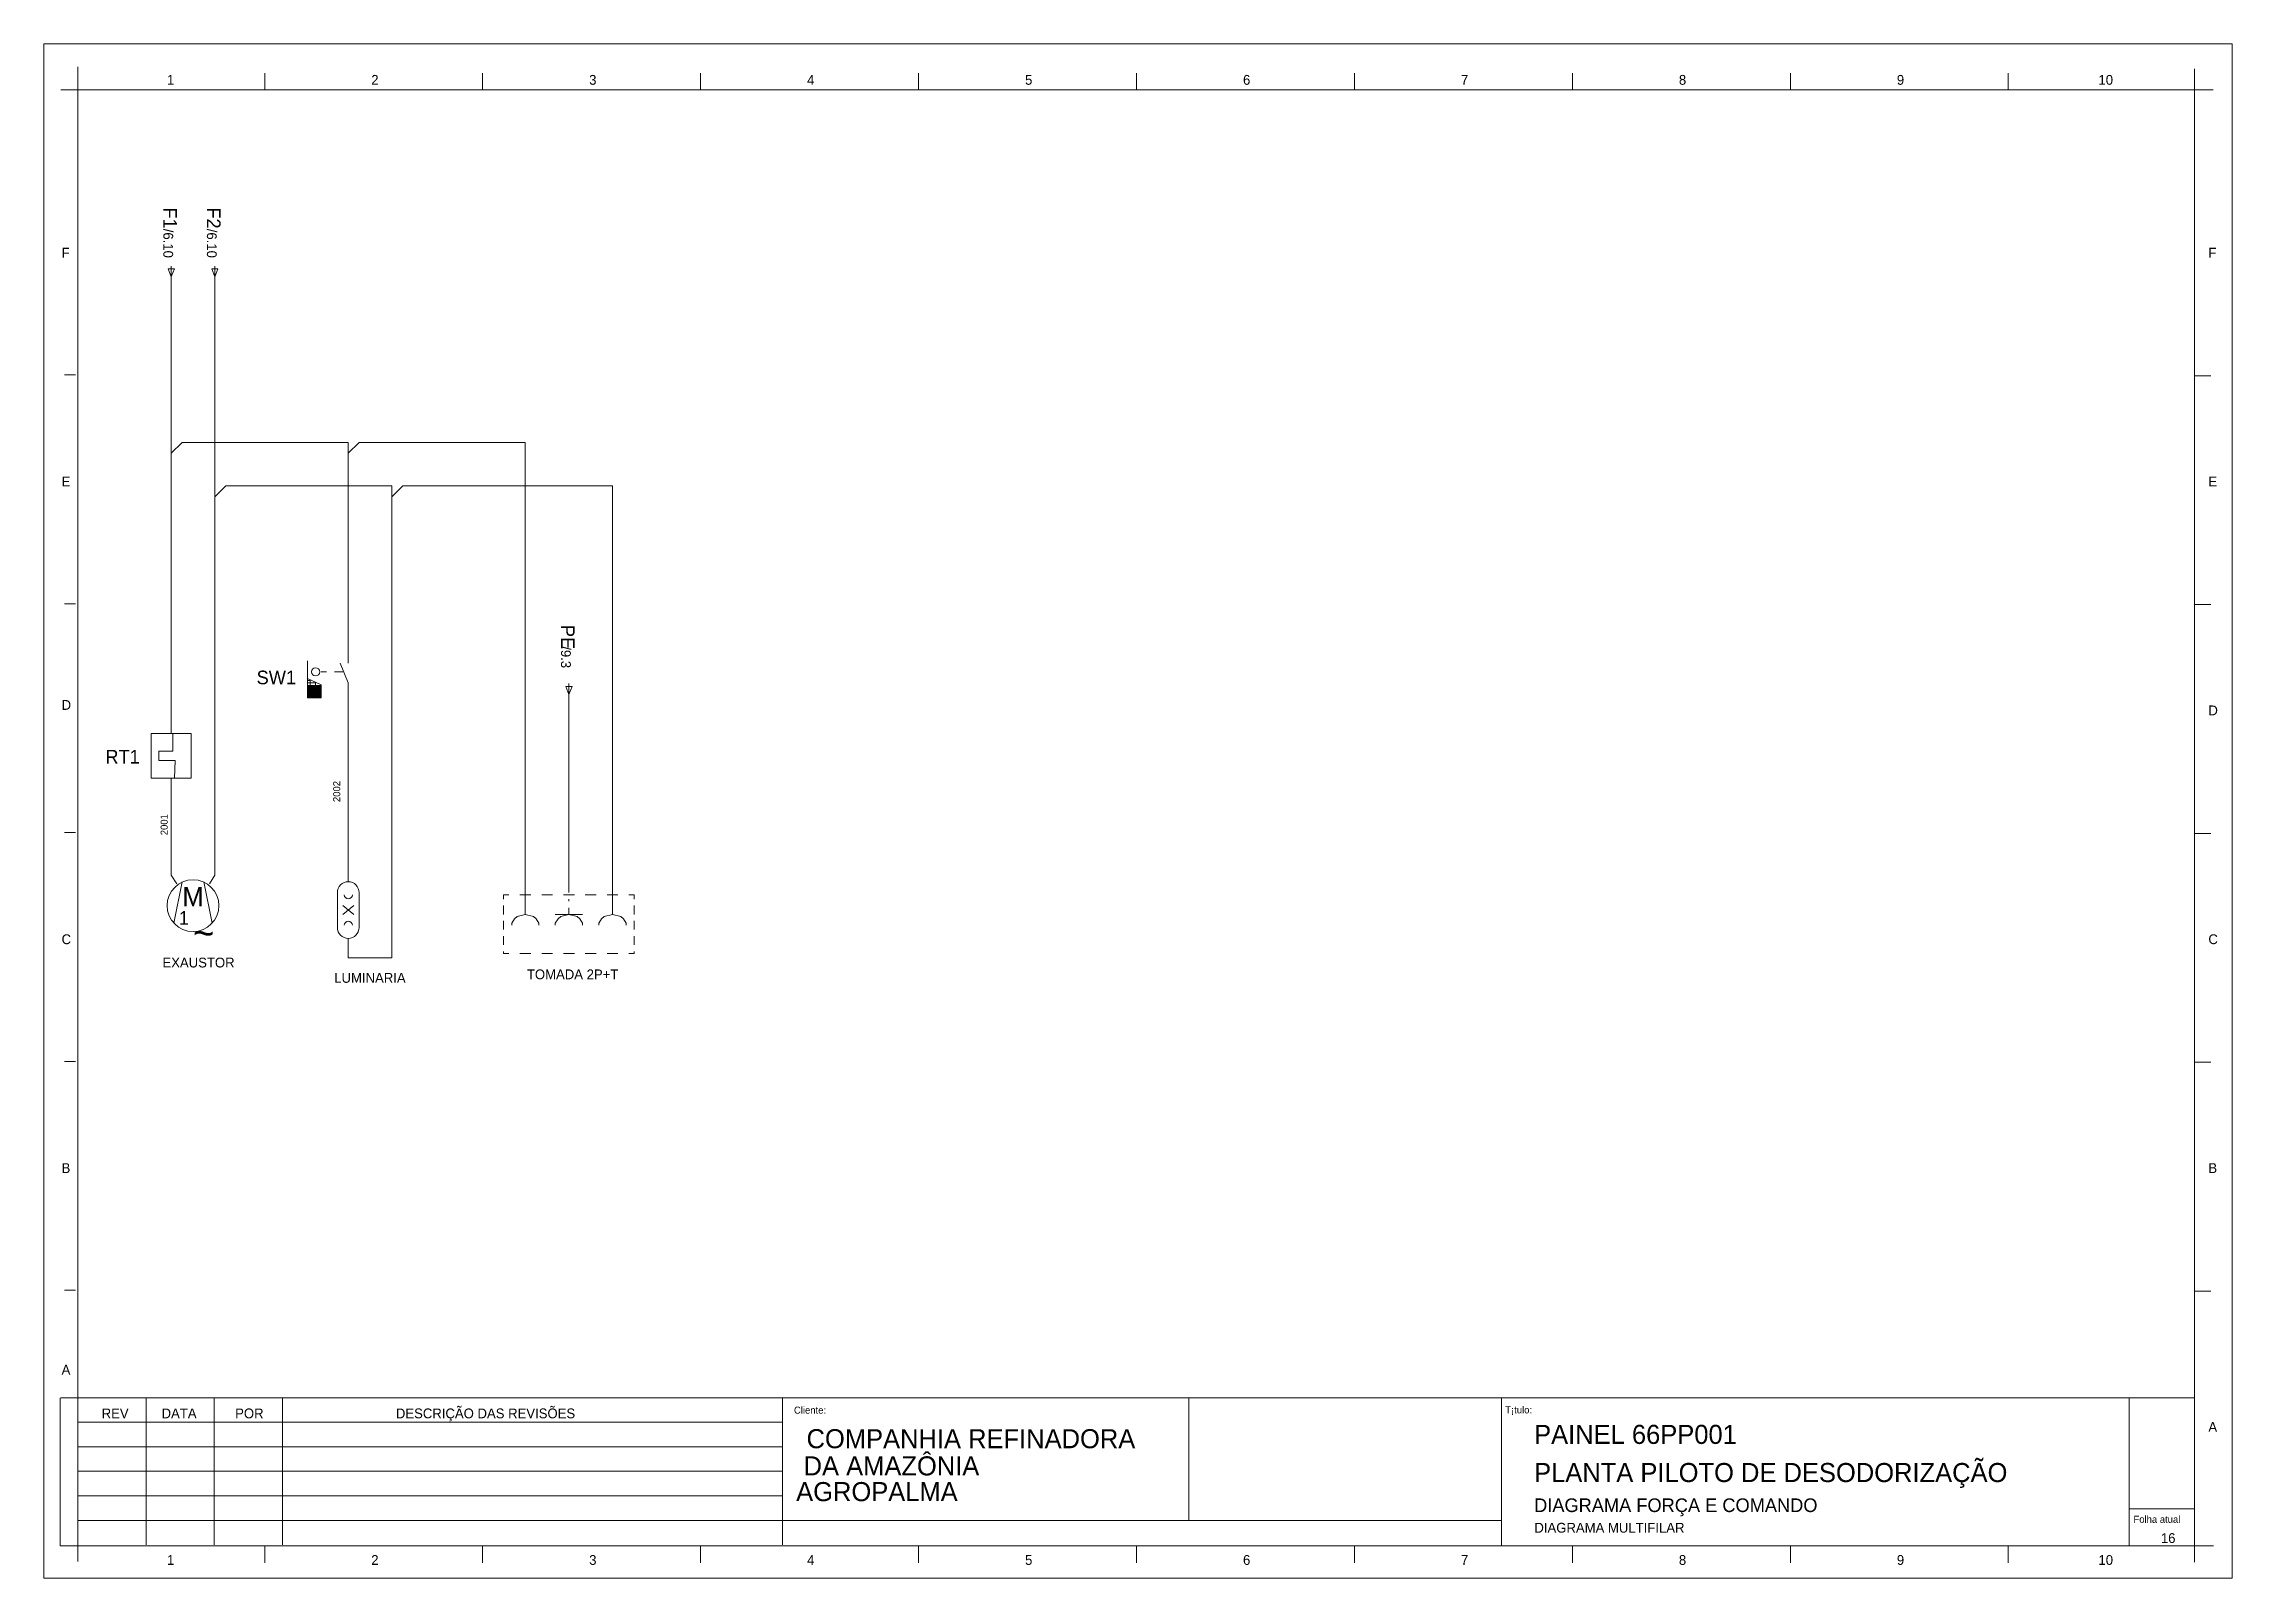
# Model space of a CAD drawing. Header units: inches. Extents: x -3 to 3194, y -983 to 1262.
# Drawn here: x 0.2 to 401.8, y -983 to -701.4 of the extents above; entities that cross this region are included whole.
import ezdxf
from ezdxf.enums import TextEntityAlignment as Align

# ---------------------------------------------------------------- set-up
doc = ezdxf.new("R2010")
doc.units = ezdxf.units.IN
doc.header["$MEASUREMENT"] = 0
doc.linetypes.add('EPLANLINE7', pattern=[0])
for name, color, linetype, lineweight in [('AUTOCONNECTING', 1, 'Continuous', 13), ('PLOT', 3, 'Continuous', 18), ('SPECIAL', 4, 'Continuous', 13), ('SYMBOL', 2, 'Continuous', 18), ('X', 2, 'Continuous', 13)]:
    doc.layers.add(name, color=color, linetype=linetype, lineweight=lineweight)
doc.styles.add('EPLFONT', font='')
doc.styles.get('EPLFONT').set_extended_font_data('EPL5_850')
picture_1 = doc.add_image_def('image1.jpg', size_in_pixel=(3993, 1566))

msp = doc.modelspace()

# ---------------------------------------------------------------- texts
at = {"layer": 'PLOT', "color": 2, "style": 'EPLFONT'}
for s, height, p in [('1 ', 1.8, (22.75, -708.907)), ('2 ', 1.8, (60.25, -708.907)), ('3 ', 1.8, (100.25, -708.907)), ('4 ', 1.8, (140.25, -708.907)), ('5 ', 1.8, (180.25, -708.907)), ('6 ', 1.8, (220.25, -708.907)), ('7 ', 1.8, (260.25, -708.907)), ('8 ', 1.8, (300.25, -708.907)), ('9 ', 1.8, (340.25, -708.907)), ('10 ', 1.8, (377.25, -708.907)), ('F', 1.8, (3.425, -740.626)), ('F', 1.8, (397.425, -740.626)), ('E', 1.8, (3.425, -782.626)), ('E', 1.8, (397.425, -782.626)), ('D', 1.8, (3.425, -823.626)), ('D', 1.8, (397.425, -824.626)), ('C', 1.8, (3.425, -866.626)), ('C', 1.8, (397.425, -866.626)), ('B', 1.8, (3.425, -908.626)), ('B', 1.8, (397.425, -908.626)), ('A', 1.8, (3.425, -945.626)), ('REV', 1.8, (10.775, -953.651)), ('DATA', 1.8, (21.775, -953.651)), ('POR', 1.8, (35.275, -953.651)), ('DESCRIÇÃO DAS REVISÕES', 1.8, (64.775, -953.651)), ('Cliente:', 1.3, (137.835, -952.801)), ('T¡tulo:', 1.3, (268.375, -952.751)), ('PAINEL 66PP001', 3.5, (273.675, -958.351)), ('A', 1.8, (397.425, -956.126)), ('PLANTA PILOTO DE DESODORIZAÇÃO', 3.5, (273.675, -965.351)), ('DIAGRAMA FORÇA E COMANDO', 2.5, (273.675, -970.851)), ('Folha atual', 1.3, (383.675, -972.839)), ('DIAGRAMA MULTIFILAR', 1.8, (273.726, -974.636)), ('16', 1.8, (388.704, -976.539)), ('1 ', 1.8, (22.75, -980.551)), ('2 ', 1.8, (60.25, -980.551)), ('3 ', 1.8, (100.25, -980.551)), ('4 ', 1.8, (140.25, -980.551)), ('5 ', 1.8, (180.25, -980.551)), ('6 ', 1.8, (220.25, -980.551)), ('7 ', 1.8, (260.25, -980.551)), ('8 ', 1.8, (300.25, -980.551)), ('9 ', 1.8, (340.25, -980.551)), ('10 ', 1.8, (377.25, -980.551))]:
    msp.add_text(s, height=height, dxfattribs=at).set_placement(p)
for s, p in [('COMPANHIA REFINADORA', (170.311, -959.143)), ('DA AMAZÔNIA', (155.727, -964.13)), ('AGROPALMA', (153.061, -968.855))]:
    msp.add_text(s, height=3.5, dxfattribs=at).set_placement(p, align=Align.CENTER)
at = {"layer": 'SPECIAL', "color": 2, "style": 'EPLFONT'}
for s, height, rotation, p in [('F1', 2.5, 270, (22.091, -731.409)), ('F2', 2.5, 270, (30.091, -731.409)), ('PE', 2.5, 270, (95.08, -808.035)), ('2002', 1.3, 90, (54.56, -840.552)), ('2001', 1.3, 90, (22.888, -846.634))]:
    msp.add_text(s, height=height, rotation=rotation, dxfattribs=at).set_placement(p)
at = {"layer": 'SPECIAL', "color": 2, "lineweight": 18, "style": 'EPLFONT'}
for s, p in [('SW1', (46.455, -818.931)), ('RT1', (17.769, -833.479))]:
    msp.add_text(s, height=2.5, dxfattribs=at).set_placement(p, align=Align.RIGHT)
at = {"layer": 'SPECIAL', "color": 4, "style": 'EPLFONT'}
for s, p in [('EXAUSTOR', (28.554, -870.904)), ('TOMADA 2P+T', (97.212, -873.071)), ('LUMINARIA', (60.015, -873.719))]:
    msp.add_text(s, height=1.8, dxfattribs=at).set_placement(p, align=Align.CENTER)
at = {"layer": 'X', "color": 2, "style": 'EPLFONT'}
for s, p in [('/6.10', (22.091, -735.329)), ('/6.10', (30.091, -735.329)), ('/9.3', (95.08, -811.955))]:
    msp.add_text(s, height=1.8, rotation=270, dxfattribs=at).set_placement(p)

# ---------------------------------------------------------------- blocks, each defined once
blk = doc.blocks.new('179_0_DIN_WUPO')
at = {"layer": 'SYMBOL', "color": 0, "linetype": 'EPLANLINE7', "lineweight": 18}
for p, q in [((0, 4), (0, 2.4)), ((0, 2.4), (1, 0.8)), ((2, 1.2), (0.5, -6.4)), ((7.5, -6.4), (6, 1.2)), ((8, 2.4), (7, 0.8)), ((8, 4), (8, 2.4))]:
    blk.add_line(p, q, dxfattribs=at)
at = {"layer": 'SYMBOL', "color": 0, "linetype": 'EPLANLINE7', "lineweight": 18, "ltscale": 2}
blk.add_circle((4, -3.2), 4.75, dxfattribs=at)
at = {"layer": 'SPECIAL', "color": 0, "style": 'EPLFONT'}
blk.add_text('M', height=3.5, dxfattribs=at).set_placement((4, -3.3), align=Align.CENTER)
for s, height, p in [('1', 2.5, (1.4, -6.7)), ('~', 5, (4, -10.7))]:
    blk.add_text(s, height=height, dxfattribs=at).set_placement(p)
blk = doc.blocks.new('SO263')
at = {"layer": 'SYMBOL', "color": 0, "linetype": 'EPLANLINE7', "lineweight": 13}
for q in [(0, 4), (2, 0)]:
    blk.add_line((0, -2), q, dxfattribs=at)
blk = doc.blocks.new('SO284')
at = {"layer": 'SYMBOL', "color": 0, "linetype": 'EPLANLINE7', "lineweight": 13}
for p, q in [((-1.175, 0), (0.675, 0)), ((-0.675, 0.575), (0.8, 0)), ((-0.675, 0.575), (-0.675, -0.575)), ((-0.675, -0.575), (0.8, 0))]:
    blk.add_line(p, q, dxfattribs=at)
blk = doc.blocks.new('158_0_DIN_WUPO')
at = {"layer": 'SYMBOL', "color": 0, "linetype": 'EPLANLINE7', "lineweight": 18}
for p, q in [((-7.5, 2), (-7.5, -4.8)), ((-4, 0), (-5, 0)), ((-1, 0), (-2.5, 0)), ((-1.5, 1.6), (0, -2)), ((0, 4), (0, 1.6)), ((-5, -2.4), (-7.5, -1.2)), ((-7.5, -1.6), (-7, -1.6)), ((-7.5, -2), (-6, -2)), ((-7, -1.6), (-7, -2.4)), ((-6, -2.4), (-6, -2)), ((-5, -4.8), (-5, -2.4)), ((0, -2), (0, -4)), ((-7.5, -4.8), (-5, -4.8))]:
    blk.add_line(p, q, dxfattribs=at)
at = {"layer": 'SYMBOL', "color": 0, "linetype": 'EPLANLINE7', "lineweight": 18, "ltscale": 2}
blk.add_circle((-6, 0), 0.75, dxfattribs=at)
at = {"layer": 'SYMBOL', "color": 0, "linetype": 'EPLANLINE7', "lineweight": 18, "ltscale": 4}
blk.add_solid([(-7.5, -4.8), (-7.5, -2.4), (-5, -4.8), (-5, -2.4)], dxfattribs=at)
blk = doc.blocks.new('81_0_DIN_WUPO')
at = {"layer": 'SYMBOL', "color": 0, "linetype": 'EPLANLINE7', "lineweight": 18}
for p, q in [((-4, 1.6), (-3, 1.6)), ((-4, 0.8), (-4, 1.6)), ((-1, 1.6), (1, 1.6)), ((0, 4), (0, -2)), ((3, 1.6), (5, 1.6)), ((7, 1.6), (9, 1.6)), ((8, 4), (8, 3.2)), ((8, 3.2), (8, 2)), ((8, 0.8), (8, 0.4)), ((11, 1.6), (13, 1.6)), ((15, 1.6), (17, 1.6)), ((16, 4), (16, -2)), ((19, 1.6), (20, 1.6)), ((20, 1.6), (20, 0.8)), ((-4, -2), (-4, -0.4)), ((-4, -4.8), (-4, -3.2)), ((-2, -2.8), (-2.5, -3.6)), ((-2.5, -3.6), (-2.5, -4)), ((-1.5, -2.4), (-2, -2.8)), ((0, -2), (-1.5, -2.4)), ((0, -2), (1.5, -2.4)), ((1.5, -2.4), (2, -2.8)), ((2, -2.8), (2.5, -3.6)), ((2.5, -3.6), (2.5, -4)), ((5.5, -2), (10.5, -2)), ((5.5, -3.6), (6, -2.8)), ((5.5, -4), (5.5, -3.6)), ((6, -2.8), (6.5, -2.4)), ((6.5, -2.4), (8, -2)), ((8, -0.8), (8, -2)), ((8, -2), (9.5, -2.4)), ((9.5, -2.4), (10, -2.8)), ((10, -2.8), (10.5, -3.6)), ((10.5, -3.6), (10.5, -4)), ((13.5, -3.6), (14, -2.8)), ((13.5, -4), (13.5, -3.6)), ((14, -2.8), (14.5, -2.4)), ((14.5, -2.4), (16, -2)), ((16, -2), (17.5, -2.4)), ((17.5, -2.4), (18, -2.8)), ((18, -2.8), (18.5, -3.6)), ((18.5, -3.6), (18.5, -4)), ((20, -0.4), (20, -2)), ((20, -3.2), (20, -4.8)), ((-4, -7.6), (-4, -6)), ((20, -6), (20, -7.6)), ((-4, -9.2), (-4, -8.8)), ((-4, -9.2), (-3, -9.2)), ((-1, -9.2), (1, -9.2)), ((3, -9.2), (5, -9.2)), ((7, -9.2), (9, -9.2)), ((11, -9.2), (13, -9.2)), ((15, -9.2), (17, -9.2)), ((19, -9.2), (20, -9.2)), ((20, -8.8), (20, -9.2))]:
    blk.add_line(p, q, dxfattribs=at)
blk = doc.blocks.new('182_0_DIN_WUPO')
at = {"layer": 'SYMBOL', "color": 0, "linetype": 'EPLANLINE7', "lineweight": 18}
for p, q in [((-2, 0), (-2, -6.4)), ((0, 4), (0, 2)), ((2, -6.4), (2, 0)), ((-1, -2.4), (1, -4)), ((1, -2.4), (-1, -4)), ((0, -8.4), (0, -12))]:
    blk.add_line(p, q, dxfattribs=at)
at = {"layer": 'SYMBOL', "color": 0, "linetype": 'EPLANLINE7', "lineweight": 18, "ltscale": 2}
for centre, radius, start, end in [((0, 0), 2, 0, 180), ((0, -0.4), 0.75, 180, 360), ((0, -6.4), 2, 180, 360), ((0, -6), 0.75, 0, 180)]:
    blk.add_arc(centre, radius, start, end, dxfattribs=at)
blk = doc.blocks.new('SO280')
at = {"layer": 'SYMBOL', "color": 0, "linetype": 'EPLANLINE7', "lineweight": 13}
for p, q in [((-2, 0), (0, 0)), ((0, 0), (0, -2))]:
    blk.add_line(p, q, dxfattribs=at)
blk = doc.blocks.new('SO269')
at = {"layer": 'SYMBOL', "color": 0, "linetype": 'EPLANLINE7', "lineweight": 13}
for p, q in [((-2, 0), (0, 0)), ((0, 0), (0, -2)), ((0, -2), (2, 0))]:
    blk.add_line(p, q, dxfattribs=at)

# ---------------------------------------------------------------- linework, layer by layer
at = {"layer": 'AUTOCONNECTING', "color": 1, "lineweight": 13}
for p, q in [((23.542, -744.168), (23.542, -770.537)), ((31.542, -778.537), (31.542, -744.168)), ((25.542, -774.537), (56.037, -774.537)), ((56.037, -813.85), (56.037, -774.537)), ((58.037, -774.537), (88.531, -774.537)), ((23.542, -776.537), (23.542, -827.948)), ((88.531, -855.163), (88.531, -776.537)), ((33.542, -782.537), (64.037, -782.537)), ((64.037, -869.163), (64.037, -782.537)), ((66.037, -782.537), (104.531, -782.537)), ((31.542, -852.363), (31.542, -784.537)), ((104.531, -855.163), (104.531, -784.537)), ((56.037, -853.163), (56.037, -820.65)), ((96.531, -855.163), (96.531, -820.794)), ((23.542, -836.173), (23.542, -852.363))]:
    msp.add_line(p, q, dxfattribs=at)
at = {"layer": 'AUTOCONNECTING', "lineweight": 13}
msp.add_line((56.037, -869.163), (64.037, -869.163), dxfattribs=at)
at = {"layer": 'AUTOCONNECTING', "color": 3, "lineweight": 13}
msp.add_line((210.33, -972.376), (267.7, -972.376), dxfattribs=at)
at = {"layer": 'AUTOCONNECTING', "color": 3}
msp.add_line((394.9, -983.001), (401.8, -983.001), dxfattribs=at)
msp.add_lwpolyline([(401.8, -983.001), (0.15, -983.001), (0.15, -701.382), (401.8, -701.382)], close=True, dxfattribs=at)
at = {"layer": 'PLOT', "color": 3, "linetype": 'EPLANLINE7', "lineweight": 13}
for p, q in [((6.4, -705.607), (6.4, -979.926)), ((40.7, -709.807), (40.7, -706.807)), ((80.7, -709.807), (80.7, -706.807)), ((120.7, -709.807), (120.7, -706.807)), ((160.7, -709.807), (160.7, -706.807)), ((200.7, -709.807), (200.7, -706.807)), ((240.7, -709.807), (240.7, -706.807)), ((280.7, -709.807), (280.7, -706.807)), ((320.7, -709.807), (320.7, -706.807)), ((360.7, -709.807), (360.7, -706.807)), ((394.9, -706.007), (394.9, -980.026)), ((3.275, -709.832), (398.275, -709.832)), ((5.975, -762.151), (3.975, -762.151)), ((394.9, -762.301), (397.9, -762.301)), ((5.975, -804.151), (3.975, -804.151)), ((394.9, -804.301), (397.9, -804.301)), ((5.975, -846.151), (3.975, -846.151)), ((394.9, -846.301), (397.9, -846.301)), ((5.975, -888.151), (3.975, -888.151)), ((394.9, -888.301), (397.9, -888.301)), ((5.975, -930.151), (3.975, -930.151)), ((394.9, -930.301), (397.9, -930.301)), ((3.175, -977.051), (3.175, -949.976)), ((3.225, -949.876), (394.95, -949.876)), ((18.95, -949.876), (18.95, -976.876)), ((31.45, -949.876), (31.45, -976.876)), ((43.95, -949.876), (43.95, -976.876)), ((135.7, -949.876), (135.7, -976.876)), ((267.7, -949.876), (267.7, -977.001)), ((382.9, -950.014), (382.9, -977.014)), ((135.7, -954.376), (6.45, -954.376)), ((135.7, -958.876), (6.45, -958.876)), ((135.7, -963.376), (6.45, -963.376)), ((135.7, -967.876), (6.45, -967.876)), ((382.9, -970.289), (394.9, -970.289)), ((267.7, -972.376), (6.45, -972.376)), ((3.175, -977.051), (398.35, -977.051)), ((40.7, -980.201), (40.7, -977.201)), ((80.7, -980.201), (80.7, -977.201)), ((120.7, -980.201), (120.7, -977.201)), ((160.7, -980.201), (160.7, -977.201)), ((200.7, -980.201), (200.7, -977.201)), ((240.7, -980.201), (240.7, -977.201)), ((280.7, -980.201), (280.7, -977.201)), ((320.7, -980.201), (320.7, -977.201)), ((360.7, -980.201), (360.7, -977.201))]:
    msp.add_line(p, q, dxfattribs=at)
at = {"layer": 'SYMBOL', "color": 3, "linetype": 'EPLANLINE7', "lineweight": 13}
for p, q in [((19.867, -827.948), (19.867, -836.173)), ((19.867, -827.948), (27.217, -827.948)), ((23.842, -831.223), (21.292, -831.223)), ((21.292, -831.223), (21.292, -832.923)), ((23.867, -827.948), (23.842, -831.223)), ((27.217, -827.948), (27.217, -836.173)), ((21.292, -832.923), (24.242, -832.923)), ((24.242, -832.923), (24.117, -836.173)), ((19.867, -836.173), (27.217, -836.173))]:
    msp.add_line(p, q, dxfattribs=at)

# ---------------------------------------------------------------- block references
at = {"layer": 'SYMBOL', "rotation": 270}
for p in [(23.542, -743.368), (31.542, -743.368), (96.531, -819.994)]:
    msp.add_blockref('SO284', p, dxfattribs=at)
at = {"layer": 'SYMBOL'}
for name, p in [('SO263', (23.542, -774.537)), ('SO269', (56.037, -774.537)), ('SO280', (88.531, -774.537)), ('SO263', (31.542, -782.537)), ('SO269', (64.037, -782.537)), ('SO280', (104.531, -782.537))]:
    msp.add_blockref(name, p, dxfattribs=at)
at = {"layer": 'SYMBOL', "color": 3}
for name, p in [('158_0_DIN_WUPO', (56.037, -816.65)), ('179_0_DIN_WUPO', (23.542, -856.363)), ('182_0_DIN_WUPO', (56.037, -857.163)), ('81_0_DIN_WUPO', (88.531, -859.163))]:
    msp.add_blockref(name, p, dxfattribs=at)

msp.set_redraw_order([(e.dxf.handle, doc.entitydb.next_handle()) for e in msp.query("TEXT MTEXT ATTDEF DIMENSION ARC_DIMENSION")])  # texts and dimensions are drawn at this point

# ---------------------------------------------------------------- pictures from other files: only their frames are drawn
at = {"layer": 'AUTOCONNECTING', "color": 3, "lineweight": 13}
image = msp.add_image(picture_1, insert=(210.33, -972.376), size_in_units=(57.371, 22.5), dxfattribs=at)
image.dxf.flags = 7

doc.saveas('drawing.dxf')
